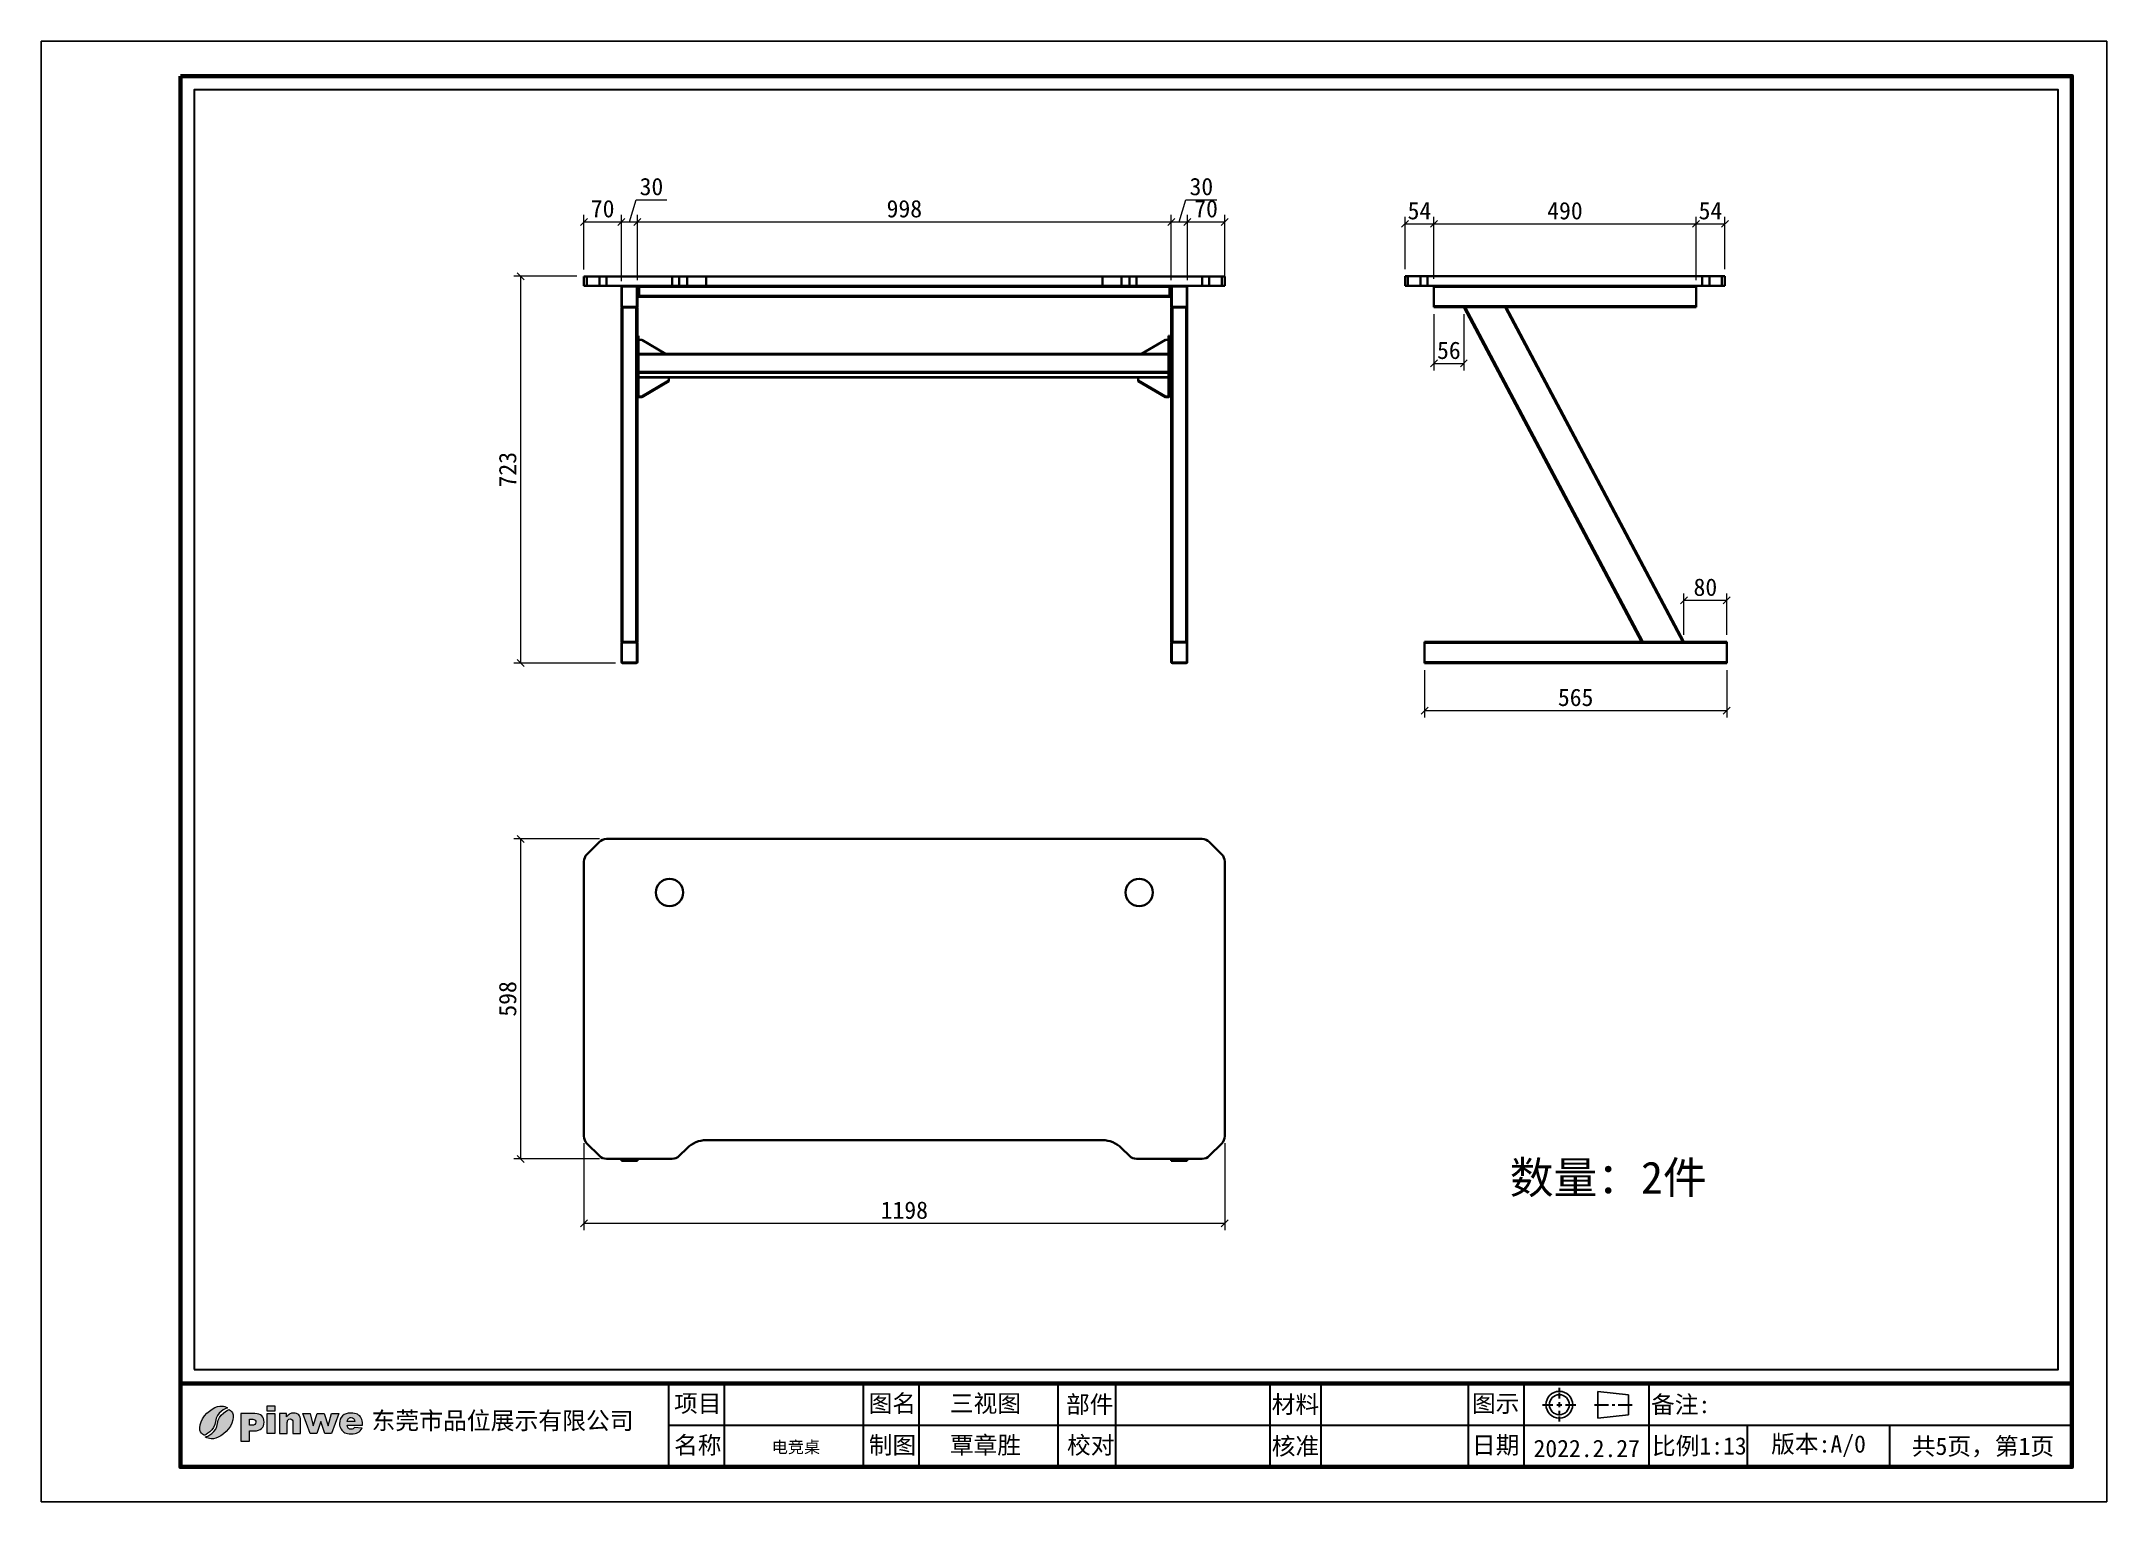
# Model space of a CAD drawing. Header units: inches. Extents: x 21728 to 86065, y -20660 to 1996.
# Drawn here: x 72700 to 76561, y -16003 to -13273 of the extents above; entities that cross this region are included whole.
import ezdxf

# ---------------------------------------------------------------- set-up
doc = ezdxf.new("R2010")
doc.units = ezdxf.units.IN
doc.header["$MEASUREMENT"] = 0
doc.linetypes.add('CENTER2', pattern=[28.575, 19.05, -3.175, 3.175, -3.175])
doc.layers.add('_U+56FE_U+5C42 1', color=7, linetype='Continuous')
doc.layers.add('图框', color=5, linetype='Continuous', lineweight=60)
doc.layers.add('轮廓线', color=7, linetype='Continuous', lineweight=30)
doc.styles.add('ee', font='simfang.ttf')
doc.styles.get("Standard").update_dxf_attribs({"font": 'arial.ttf'})
doc.styles.add('宋体', font='')
doc.styles.add('样式 1', font='')
doc.styles.get('宋体').set_extended_font_data('SimSun')
doc.styles.get('样式 1').set_extended_font_data('SimSun')
doc.dimstyles.new('1-13', dxfattribs={"dimscale": 13, "dimtxt": 2.5, "dimasz": 1, "dimexe": 1, "dimexo": 1, "dimtad": 1, "dimdec": 1, "dimdsep": 46, "dimtxsty": '宋体', "dimblk": 'OBLIQUE', "dimcen": 2.5, "dimclrd": 3, "dimclre": 3, "dimclrt": 256, "dimadec": 0, "dimazin": 0, "dimtfac": 1, "dimtdec": 1, "dimtmove": 1, "dimatfit": 3, "dimfxl": 0, "dimlwd": 9, "dimlwe": 9, "dimarcsym": 0})

msp = doc.modelspace()

# ---------------------------------------------------------------- texts
at = {"color": 7, "lineweight": 15, "insert": (75445.28, -15350.65), "char_height": 60, "width": 627.26, "attachment_point": 4, "style": 'ee'}
msp.add_mtext('\\P数量：2件', dxfattribs=at)
at = {"insert": (73317.56, -15835.26, 4.19), "char_height": 32.6475, "width": 2159.7973, "attachment_point": 1}
msp.add_mtext('{\\fSimSun|b0|i0|c134|p2;东莞市品位展示有限公司}', dxfattribs=at)
at = {"layer": '轮廓线', "attachment_point": 5, "style": '样式 1'}
for s, insert, char_height, width in [('{\\fSimSun|b1|i0|c134|p2;项目}', (73927.49, -15821.17), 32.5, 243.381), ('{\\fSimSun|b1|i0|c134|p2;图名}', (74291.09, -15821.17), 32.5, 243.381), ('{\\fSimSun|b1|i0|c134|p2;三视图}', (74465.28, -15821.17), 32.5, 243.381), ('{\\fSimSun|b1|i0|c134|p2;部件}', (74660.22, -15823.11), 32.5, 243.381), ('{\\fSimSun|b1|i0|c134|p2;材料}', (75044.67, -15823), 32.5, 243.381), ('{\\fSimSun|b1|i0|c134|p2;图示}', (75418.96, -15821.17), 32.5, 243.381), ('{\\fSimSun|b1|i0|c134|p2;备注:}', (75764.81, -15823.22), 32.5, 243.381), ('{\\fSimSun|b1|i0|c134|p2;名称}', (73927.42, -15899.17), 32.5, 243.381), ('{\\fSimSun|b1|i0|c134|p2;电竞桌}', (74110.88, -15902.36), 22.1, 287.4783), ('{\\fSimSun|b1|i0|c134|p2;制图}', (74291.42, -15899.17), 32.5, 243.381), ('{\\fSimSun|b1|i0|c134|p2;覃章胜}', (74465.28, -15899.17), 32.5, 243.381), ('{\\fSimSun|b1|i0|c134|p2;校对}', (74662.07, -15899.17), 32.5, 243.381), ('{\\fSimSun|b1|i0|c134|p2;核准}', (75044.67, -15901), 32.5, 243.381), ('{\\fSimSun|b1|i0|c134|p2;日期}', (75418.96, -15899.17), 32.5, 243.381), ('{\\fSimSun|b1|i0|c134|p2;2022.2.27}', (75589.22, -15903.88), 32.5, 234), ('{\\fSimSun|b1|i0|c134|p2;比例1:13}', (75799.66, -15900.62), 32.5, 220.1581), ('{\\fSimSun|b1|i0|c134|p2;版本:A/0}', (76022.56, -15899.17), 32.5, 266.0746), ('{\\fSimSun|b1|i0|c134|p2;共5页，第1页}', (76329.92, -15901.86), 32.5, 373.8129)]:
    msp.add_mtext(s, dxfattribs=dict(at, insert=insert, char_height=char_height, width=width))

# ---------------------------------------------------------------- blocks, each defined once
blk = doc.blocks.new('_Oblique')
at = {"color": 0, "linetype": 'ByBlock', "lineweight": -2}
blk.add_line((-0.5, -0.5), (0.5, 0.5), dxfattribs=at)
blk = doc.blocks.new('*D51')
at = {"color": 3, "lineweight": 9, "transparency": 16777216}
for p, q in [((73714.6, -15333), (73714.6, -15495.8)), ((74912.6, -15333), (74912.6, -15495.8)), ((73714.6, -15482.8), (74912.6, -15482.8))]:
    blk.add_line(p, q, dxfattribs=at)
at = {"layer": 'Defpoints', "color": 0, "transparency": 16777216}
for p in [(73714.6, -15320), (74912.6, -15320), (74912.6, -15482.8)]:
    blk.add_point(p, dxfattribs=at)
at = {"color": 3, "lineweight": 9, "transparency": 16777216, "xscale": 13, "yscale": 13, "zscale": 13, "rotation": 180}
blk.add_blockref('_Oblique', (73714.6, -15482.8), dxfattribs=at)
at = {"color": 3, "lineweight": 9, "transparency": 16777216, "xscale": 13, "yscale": 13, "zscale": 13}
blk.add_blockref('_Oblique', (74912.6, -15482.8), dxfattribs=at)
at = {"transparency": 16777216, "insert": (74313.6, -15458.4), "char_height": 32.5, "attachment_point": 5, "style": '宋体'}
blk.add_mtext('1198', dxfattribs=at)
blk = doc.blocks.new('*D52')
at = {"color": 3, "lineweight": 9, "transparency": 16777216}
for p, q in [((73743.8, -14764.3), (73583.5, -14764.3)), ((73596.5, -15362.3), (73596.5, -14764.3)), ((73743.8, -15362.3), (73583.5, -15362.3))]:
    blk.add_line(p, q, dxfattribs=at)
at = {"layer": 'Defpoints', "color": 0, "transparency": 16777216}
for p in [(73596.5, -14764.3), (73756.8, -14764.3), (73756.8, -15362.3)]:
    blk.add_point(p, dxfattribs=at)
at = {"color": 3, "lineweight": 9, "transparency": 16777216, "xscale": 13, "yscale": 13, "zscale": 13}
for p, rotation in [((73596.5, -14764.3), 90), ((73596.5, -15362.3), 270)]:
    blk.add_blockref('_Oblique', p, dxfattribs=dict(at, rotation=rotation))
at = {"transparency": 16777216, "insert": (73572.1, -15063.3), "char_height": 32.5, "attachment_point": 5, "rotation": 90, "style": '宋体'}
blk.add_mtext('598', dxfattribs=at)
blk = doc.blocks.new('*D53')
at = {"color": 3, "lineweight": 9, "transparency": 16777216}
for p, q in [((73701.6, -13712.5), (73583.5, -13712.5)), ((73596.5, -14435.5), (73596.5, -13712.5)), ((73773.6, -14435.5), (73583.5, -14435.5))]:
    blk.add_line(p, q, dxfattribs=at)
at = {"layer": 'Defpoints', "color": 0, "transparency": 16777216}
for p in [(73596.5, -13712.5), (73714.6, -13712.5), (73786.6, -14435.5)]:
    blk.add_point(p, dxfattribs=at)
at = {"color": 3, "lineweight": 9, "transparency": 16777216, "xscale": 13, "yscale": 13, "zscale": 13}
for p, rotation in [((73596.5, -13712.5), 90), ((73596.5, -14435.5), 270)]:
    blk.add_blockref('_Oblique', p, dxfattribs=dict(at, rotation=rotation))
at = {"transparency": 16777216, "insert": (73572.1, -14074), "char_height": 32.5, "attachment_point": 5, "rotation": 90, "style": '宋体'}
blk.add_mtext('723', dxfattribs=at)
blk = doc.blocks.new('*D54')
at = {"color": 3, "lineweight": 9, "transparency": 16777216}
for p, q in [((75303.5, -13783.4), (75303.5, -13888.4)), ((75359.5, -13783.4), (75359.5, -13888.4)), ((75303.5, -13875.4), (75359.5, -13875.4))]:
    blk.add_line(p, q, dxfattribs=at)
at = {"layer": 'Defpoints', "color": 0, "transparency": 16777216}
for p in [(75303.5, -13770.4), (75359.5, -13770.4), (75359.5, -13875.4)]:
    blk.add_point(p, dxfattribs=at)
at = {"color": 3, "lineweight": 9, "transparency": 16777216, "xscale": 13, "yscale": 13, "zscale": 13, "rotation": 180}
blk.add_blockref('_Oblique', (75303.5, -13875.4), dxfattribs=at)
at = {"color": 3, "lineweight": 9, "transparency": 16777216, "xscale": 13, "yscale": 13, "zscale": 13}
blk.add_blockref('_Oblique', (75359.5, -13875.4), dxfattribs=at)
at = {"transparency": 16777216, "insert": (75331.5, -13851), "char_height": 32.5, "attachment_point": 5, "style": '宋体'}
blk.add_mtext('56', dxfattribs=at)
blk = doc.blocks.new('*D55')
at = {"color": 3, "lineweight": 9, "transparency": 16777216}
for p, q in [((75771, -14382.5), (75771, -14305.2)), ((75851, -14318.2), (75771, -14318.2)), ((75851, -14382.5), (75851, -14305.2))]:
    blk.add_line(p, q, dxfattribs=at)
at = {"layer": 'Defpoints', "color": 0, "transparency": 16777216}
for p in [(75771, -14318.2), (75771, -14395.5), (75851, -14395.5)]:
    blk.add_point(p, dxfattribs=at)
at = {"color": 3, "lineweight": 9, "transparency": 16777216, "xscale": 13, "yscale": 13, "zscale": 13, "rotation": 180}
blk.add_blockref('_Oblique', (75771, -14318.2), dxfattribs=at)
at = {"color": 3, "lineweight": 9, "transparency": 16777216, "xscale": 13, "yscale": 13, "zscale": 13}
blk.add_blockref('_Oblique', (75851, -14318.2), dxfattribs=at)
at = {"transparency": 16777216, "insert": (75811, -14293.8), "char_height": 32.5, "attachment_point": 5, "style": '宋体'}
blk.add_mtext('80', dxfattribs=at)
blk = doc.blocks.new('*D56')
at = {"color": 3, "lineweight": 9, "transparency": 16777216}
for p, q in [((75286, -14448.5), (75286, -14537.2)), ((75851, -14448.5), (75851, -14537.2)), ((75286, -14524.2), (75851, -14524.2))]:
    blk.add_line(p, q, dxfattribs=at)
at = {"layer": 'Defpoints', "color": 0, "transparency": 16777216}
for p in [(75286, -14435.5), (75851, -14435.5), (75851, -14524.2)]:
    blk.add_point(p, dxfattribs=at)
at = {"color": 3, "lineweight": 9, "transparency": 16777216, "xscale": 13, "yscale": 13, "zscale": 13, "rotation": 180}
blk.add_blockref('_Oblique', (75286, -14524.2), dxfattribs=at)
at = {"color": 3, "lineweight": 9, "transparency": 16777216, "xscale": 13, "yscale": 13, "zscale": 13}
blk.add_blockref('_Oblique', (75851, -14524.2), dxfattribs=at)
at = {"transparency": 16777216, "insert": (75568.5, -14499.8), "char_height": 32.5, "attachment_point": 5, "style": '宋体'}
blk.add_mtext('565', dxfattribs=at)
blk = doc.blocks.new('*D57')
at = {"color": 3, "lineweight": 9, "transparency": 16777216}
for p, q in [((75249.5, -13699.4), (75249.5, -13601.4)), ((75249.5, -13614.4), (75303.5, -13614.4)), ((75303.5, -13717.4), (75303.5, -13601.4))]:
    blk.add_line(p, q, dxfattribs=at)
at = {"layer": 'Defpoints', "color": 0, "transparency": 16777216}
for p in [(75303.5, -13614.4), (75249.5, -13712.4), (75303.5, -13730.4)]:
    blk.add_point(p, dxfattribs=at)
at = {"color": 3, "lineweight": 9, "transparency": 16777216, "xscale": 13, "yscale": 13, "zscale": 13, "rotation": 180}
blk.add_blockref('_Oblique', (75249.5, -13614.4), dxfattribs=at)
at = {"color": 3, "lineweight": 9, "transparency": 16777216, "xscale": 13, "yscale": 13, "zscale": 13}
blk.add_blockref('_Oblique', (75303.5, -13614.4), dxfattribs=at)
at = {"transparency": 16777216, "insert": (75276.5, -13590), "char_height": 32.5, "attachment_point": 5, "style": '宋体'}
blk.add_mtext('54', dxfattribs=at)
blk = doc.blocks.new('*D58')
at = {"color": 3, "lineweight": 9, "transparency": 16777216}
for p, q in [((75303.5, -13717.4), (75303.5, -13601.4)), ((75303.5, -13614.4), (75793.5, -13614.4)), ((75793.5, -13719.4), (75793.5, -13601.4))]:
    blk.add_line(p, q, dxfattribs=at)
at = {"layer": 'Defpoints', "color": 0, "transparency": 16777216}
for p in [(75793.5, -13614.4), (75303.5, -13730.4), (75793.5, -13732.4)]:
    blk.add_point(p, dxfattribs=at)
at = {"color": 3, "lineweight": 9, "transparency": 16777216, "xscale": 13, "yscale": 13, "zscale": 13, "rotation": 180}
blk.add_blockref('_Oblique', (75303.5, -13614.4), dxfattribs=at)
at = {"color": 3, "lineweight": 9, "transparency": 16777216, "xscale": 13, "yscale": 13, "zscale": 13}
blk.add_blockref('_Oblique', (75793.5, -13614.4), dxfattribs=at)
at = {"transparency": 16777216, "insert": (75548.5, -13590), "char_height": 32.5, "attachment_point": 5, "style": '宋体'}
blk.add_mtext('490', dxfattribs=at)
blk = doc.blocks.new('*D59')
at = {"color": 3, "lineweight": 9, "transparency": 16777216}
for p, q in [((75793.5, -13719.4), (75793.5, -13601.4)), ((75793.5, -13614.4), (75847.5, -13614.4)), ((75847.5, -13699.4), (75847.5, -13601.4))]:
    blk.add_line(p, q, dxfattribs=at)
at = {"layer": 'Defpoints', "color": 0, "transparency": 16777216}
for p in [(75847.5, -13614.4), (75793.5, -13732.4), (75847.5, -13712.4)]:
    blk.add_point(p, dxfattribs=at)
at = {"color": 3, "lineweight": 9, "transparency": 16777216, "xscale": 13, "yscale": 13, "zscale": 13, "rotation": 180}
blk.add_blockref('_Oblique', (75793.5, -13614.4), dxfattribs=at)
at = {"color": 3, "lineweight": 9, "transparency": 16777216, "xscale": 13, "yscale": 13, "zscale": 13}
blk.add_blockref('_Oblique', (75847.5, -13614.4), dxfattribs=at)
at = {"transparency": 16777216, "insert": (75820.5, -13590), "char_height": 32.5, "attachment_point": 5, "style": '宋体'}
blk.add_mtext('54', dxfattribs=at)
blk = doc.blocks.new('*D60')
at = {"color": 3, "lineweight": 9, "transparency": 16777216}
for p, q in [((73714.6, -13699.5), (73714.6, -13597.7)), ((73714.6, -13610.7), (73784.6, -13610.7)), ((73784.6, -13721.6), (73784.6, -13597.7))]:
    blk.add_line(p, q, dxfattribs=at)
at = {"layer": 'Defpoints', "color": 0, "transparency": 16777216}
for p in [(73784.6, -13610.7), (73714.6, -13712.5), (73784.6, -13734.6)]:
    blk.add_point(p, dxfattribs=at)
at = {"color": 3, "lineweight": 9, "transparency": 16777216, "xscale": 13, "yscale": 13, "zscale": 13, "rotation": 180}
blk.add_blockref('_Oblique', (73714.6, -13610.7), dxfattribs=at)
at = {"color": 3, "lineweight": 9, "transparency": 16777216, "xscale": 13, "yscale": 13, "zscale": 13}
blk.add_blockref('_Oblique', (73784.6, -13610.7), dxfattribs=at)
at = {"transparency": 16777216, "insert": (73749.6, -13586.3), "char_height": 32.5, "attachment_point": 5, "style": '宋体'}
blk.add_mtext('70', dxfattribs=at)
blk = doc.blocks.new('*D61')
at = {"color": 3, "lineweight": 9, "transparency": 16777216}
for p, q in [((73799.6, -13610.7), (73812, -13569.3)), ((73812, -13569.3), (73869.6, -13569.3)), ((73784.6, -13721.6), (73784.6, -13597.7)), ((73784.6, -13610.7), (73814.6, -13610.7)), ((73814.6, -13719.5), (73814.6, -13597.7))]:
    blk.add_line(p, q, dxfattribs=at)
at = {"layer": 'Defpoints', "color": 0, "transparency": 16777216}
for p in [(73814.6, -13610.7), (73784.6, -13734.6), (73814.6, -13732.5)]:
    blk.add_point(p, dxfattribs=at)
at = {"color": 3, "lineweight": 9, "transparency": 16777216, "xscale": 13, "yscale": 13, "zscale": 13, "rotation": 180}
blk.add_blockref('_Oblique', (73784.6, -13610.7), dxfattribs=at)
at = {"color": 3, "lineweight": 9, "transparency": 16777216, "xscale": 13, "yscale": 13, "zscale": 13}
blk.add_blockref('_Oblique', (73814.6, -13610.7), dxfattribs=at)
at = {"transparency": 16777216, "insert": (73840.8, -13544.9), "char_height": 32.5, "attachment_point": 5, "style": '宋体'}
blk.add_mtext('30', dxfattribs=at)
blk = doc.blocks.new('*D62')
at = {"color": 3, "lineweight": 9, "transparency": 16777216}
for p, q in [((73814.6, -13719.5), (73814.6, -13597.7)), ((73814.6, -13610.7), (74812.6, -13610.7)), ((74812.6, -13719.4), (74812.6, -13597.7))]:
    blk.add_line(p, q, dxfattribs=at)
at = {"layer": 'Defpoints', "color": 0, "transparency": 16777216}
for p in [(74812.6, -13610.7), (73814.6, -13732.5), (74812.6, -13732.4)]:
    blk.add_point(p, dxfattribs=at)
at = {"color": 3, "lineweight": 9, "transparency": 16777216, "xscale": 13, "yscale": 13, "zscale": 13, "rotation": 180}
blk.add_blockref('_Oblique', (73814.6, -13610.7), dxfattribs=at)
at = {"color": 3, "lineweight": 9, "transparency": 16777216, "xscale": 13, "yscale": 13, "zscale": 13}
blk.add_blockref('_Oblique', (74812.6, -13610.7), dxfattribs=at)
at = {"transparency": 16777216, "insert": (74313.6, -13586.3), "char_height": 32.5, "attachment_point": 5, "style": '宋体'}
blk.add_mtext('998', dxfattribs=at)
blk = doc.blocks.new('*D63')
at = {"color": 3, "lineweight": 9, "transparency": 16777216}
for p, q in [((74827.6, -13610.7), (74840, -13569.3)), ((74840, -13569.3), (74897.6, -13569.3)), ((74812.6, -13719.4), (74812.6, -13597.7)), ((74812.6, -13610.7), (74842.6, -13610.7)), ((74842.6, -13719.5), (74842.6, -13597.7))]:
    blk.add_line(p, q, dxfattribs=at)
at = {"layer": 'Defpoints', "color": 0, "transparency": 16777216}
for p in [(74842.6, -13610.7), (74812.6, -13732.4), (74842.6, -13732.5)]:
    blk.add_point(p, dxfattribs=at)
at = {"color": 3, "lineweight": 9, "transparency": 16777216, "xscale": 13, "yscale": 13, "zscale": 13, "rotation": 180}
blk.add_blockref('_Oblique', (74812.6, -13610.7), dxfattribs=at)
at = {"color": 3, "lineweight": 9, "transparency": 16777216, "xscale": 13, "yscale": 13, "zscale": 13}
blk.add_blockref('_Oblique', (74842.6, -13610.7), dxfattribs=at)
at = {"transparency": 16777216, "insert": (74868.8, -13544.9), "char_height": 32.5, "attachment_point": 5, "style": '宋体'}
blk.add_mtext('30', dxfattribs=at)
blk = doc.blocks.new('*D64')
at = {"color": 3, "lineweight": 9, "transparency": 16777216}
for p, q in [((74842.6, -13719.5), (74842.6, -13597.7)), ((74842.6, -13610.7), (74912.6, -13610.7)), ((74912.6, -13717.5), (74912.6, -13597.7))]:
    blk.add_line(p, q, dxfattribs=at)
at = {"layer": 'Defpoints', "color": 0, "transparency": 16777216}
for p in [(74912.6, -13610.7), (74842.6, -13732.5), (74912.6, -13730.5)]:
    blk.add_point(p, dxfattribs=at)
at = {"color": 3, "lineweight": 9, "transparency": 16777216, "xscale": 13, "yscale": 13, "zscale": 13, "rotation": 180}
blk.add_blockref('_Oblique', (74842.6, -13610.7), dxfattribs=at)
at = {"color": 3, "lineweight": 9, "transparency": 16777216, "xscale": 13, "yscale": 13, "zscale": 13}
blk.add_blockref('_Oblique', (74912.6, -13610.7), dxfattribs=at)
at = {"transparency": 16777216, "insert": (74877.6, -13586.3), "char_height": 32.5, "attachment_point": 5, "style": '宋体'}
blk.add_mtext('70', dxfattribs=at)

# ---------------------------------------------------------------- dimensions: what is measured, and where the dimension line sits
at = {"color": 1}
for base, p1, p2, picture, middle in [((73814.56, -13610.72), (73784.56, -13734.63), (73814.56, -13732.53), '*D61', (73820.11, -13544.91)), ((74842.56, -13610.72), (74812.56, -13732.36), (74842.56, -13732.53), '*D63', (74848.12, -13544.91)), ((73784.56, -13610.72), (73714.56, -13712.53), (73784.56, -13734.63), '*D60', (73749.56, -13586.35)), ((74812.56, -13610.72), (73814.56, -13732.53), (74812.56, -13732.36), '*D62', (74313.56, -13586.35)), ((74912.56, -13610.72), (74842.56, -13732.53), (74912.56, -13730.53), '*D64', (74877.56, -13586.35)), ((75793.53, -13614.42), (75303.53, -13730.43), (75793.53, -13732.43), '*D58', (75548.53, -13590.04)), ((75771, -14318.2), (75851, -14395.54), (75771, -14395.54), '*D55', (75811, -14293.83)), ((75851, -14524.21), (75286, -14435.54), (75851, -14435.54), '*D56', (75568.5, -14499.84)), ((74912.56, -15482.75), (73714.56, -15320), (74912.56, -15320), '*D51', (74313.56, -15458.38))]:
    dim = msp.add_linear_dim(base=base, p1=p1, p2=p2, dimstyle='1-13', dxfattribs=at)
    dim.commit()
    dim.dimension.update_dxf_attribs({"geometry": picture, "text_midpoint": middle})
for base, p1, p2, picture, middle in [((75303.53, -13614.42), (75249.53, -13712.43), (75303.53, -13730.43), '*D57', (75276.53, -13614.42)), ((75847.53, -13614.42), (75793.53, -13732.43), (75847.53, -13712.43), '*D59', (75820.53, -13614.42)), ((75359.53, -13875.39), (75303.53, -13770.43), (75359.53, -13770.43), '*D54', (75331.53, -13875.39))]:
    dim = msp.add_linear_dim(base=base, p1=p1, p2=p2, dimstyle='1-13', dxfattribs=at)
    dim.commit()
    dim.dimension.update_dxf_attribs({"geometry": picture, "text_midpoint": middle, "dimtype": 160})
for base, p1, p2, picture, middle in [((73596.45, -13712.53), (73786.56, -14435.54), (73714.56, -13712.53), '*D53', (73572.08, -14074.03)), ((73596.45, -14764.29), (73756.84, -15362.29), (73756.84, -14764.29), '*D52', (73572.08, -15063.29))]:
    dim = msp.add_linear_dim(base=base, p1=p1, p2=p2, angle=90, dimstyle='1-13', dxfattribs=at)
    dim.commit()
    dim.dimension.update_dxf_attribs({"geometry": picture, "text_midpoint": middle})

# ---------------------------------------------------------------- hatches: boundary and pattern name
h = msp.add_hatch(color=256)
h.dxf.hatch_style = 1
edge = h.paths.add_edge_path()
edge.add_spline(control_points=[(73300.75, -15860.37), (73300.75, -15860.37), (73272.19, -15860.37), (73272.19, -15860.37), (73272.45, -15862.65), (73273.06, -15864.36), (73274.05, -15865.48), (73275.42, -15867.09), (73277.23, -15867.89), (73279.44, -15867.89), (73280.85, -15867.89), (73282.19, -15867.54), (73283.44, -15866.85), (73284.21, -15866.41), (73285.05, -15865.63), (73285.93, -15864.52), (73285.93, -15864.52), (73299.96, -15865.81), (73299.96, -15865.81), (73297.81, -15869.53), (73295.22, -15872.22), (73292.19, -15873.83), (73289.16, -15875.45), (73284.81, -15876.26), (73279.15, -15876.26), (73274.22, -15876.26), (73270.35, -15875.57), (73267.53, -15874.17), (73264.71, -15872.79), (73262.38, -15870.58), (73260.52, -15867.56), (73258.67, -15864.54), (73257.74, -15860.98), (73257.74, -15856.9), (73257.74, -15851.09), (73259.6, -15846.38), (73263.32, -15842.79), (73267.03, -15839.2), (73272.17, -15837.4), (73278.72, -15837.4), (73284.04, -15837.4), (73288.22, -15838.21), (73291.3, -15839.82), (73294.38, -15841.43), (73296.73, -15843.76), (73298.34, -15846.82), (73299.95, -15849.88), (73300.75, -15853.86), (73300.75, -15858.76), (73300.75, -15858.76), (73300.75, -15860.37), (73300.75, -15860.37)], knot_values=[0, 0, 0, 0, 1, 1, 1, 2, 2, 2, 3, 3, 3, 4, 4, 4, 5, 5, 5, 6, 6, 6, 7, 7, 7, 8, 8, 8, 9, 9, 9, 10, 10, 10, 11, 11, 11, 12, 12, 12, 13, 13, 13, 14, 14, 14, 15, 15, 15, 16, 16, 16, 17, 17, 17, 17], degree=3, periodic=0)
edge = h.paths.add_edge_path(flags=16)
edge.add_spline(control_points=[(73286.29, -15853.57), (73286.02, -15850.81), (73285.26, -15848.83), (73284.06, -15847.63), (73282.85, -15846.44), (73281.28, -15845.85), (73279.31, -15845.85), (73277.05, -15845.85), (73275.23, -15846.75), (73273.87, -15848.55), (73273.02, -15849.67), (73272.47, -15851.34), (73272.23, -15853.57), (73272.23, -15853.57), (73286.29, -15853.57), (73286.29, -15853.57)], knot_values=[0, 0, 0, 0, 1, 1, 1, 2, 2, 2, 3, 3, 3, 4, 4, 4, 5, 5, 5, 5], degree=3, periodic=0)
h.paths.add_polyline_path([(73188.88, -15838.26), (73202.63, -15838.26), (73208.6, -15861.58), (73216.19, -15838.26), (73228.93, -15838.26), (73236.78, -15861.61), (73242.76, -15838.26), (73256.43, -15838.26), (73242.78, -15875.4), (73230.13, -15875.4), (73222.62, -15853.05), (73215.35, -15875.4), (73202.64, -15875.4)])
edge = h.paths.add_edge_path()
edge.add_spline(control_points=[(73145.54, -15838.26), (73145.54, -15838.26), (73158.8, -15838.26), (73158.8, -15838.26), (73158.8, -15838.26), (73158.8, -15844.31), (73158.8, -15844.31), (73160.78, -15841.83), (73162.78, -15840.06), (73164.8, -15839), (73166.83, -15837.94), (73169.29, -15837.4), (73172.2, -15837.4), (73176.13, -15837.4), (73179.2, -15838.57), (73181.43, -15840.92), (73183.65, -15843.26), (73184.76, -15846.88), (73184.76, -15851.78), (73184.76, -15851.78), (73184.76, -15875.4), (73184.76, -15875.4), (73184.76, -15875.4), (73170.44, -15875.4), (73170.44, -15875.4), (73170.44, -15875.4), (73170.44, -15854.97), (73170.44, -15854.97), (73170.44, -15852.63), (73170.01, -15850.99), (73169.16, -15850.02), (73168.3, -15849.05), (73167.09, -15848.56), (73165.54, -15848.56), (73163.84, -15848.56), (73162.44, -15849.22), (73161.38, -15850.52), (73160.32, -15851.83), (73159.78, -15854.17), (73159.78, -15857.56), (73159.78, -15857.56), (73159.78, -15875.4), (73159.78, -15875.4), (73159.78, -15875.4), (73145.54, -15875.4), (73145.54, -15875.4), (73145.54, -15875.4), (73145.54, -15838.26), (73145.54, -15838.26)], knot_values=[0, 0, 0, 0, 1, 1, 1, 2, 2, 2, 3, 3, 3, 4, 4, 4, 5, 5, 5, 6, 6, 6, 7, 7, 7, 8, 8, 8, 9, 9, 9, 10, 10, 10, 11, 11, 11, 12, 12, 12, 13, 13, 13, 14, 14, 14, 15, 15, 15, 16, 16, 16, 16], degree=3, periodic=0)
h.paths.add_polyline_path([(73122.46, -15824.16), (73136.7, -15824.16), (73136.7, -15833.82), (73122.46, -15833.82)])
h.paths.add_polyline_path([(73122.46, -15838.26), (73136.7, -15838.26), (73136.7, -15875.4), (73122.46, -15875.4)])
edge = h.paths.add_edge_path()
edge.add_spline(control_points=[(73073.26, -15838.51), (73073.26, -15838.51), (73099.6, -15838.51), (73099.6, -15838.51), (73105.33, -15838.51), (73109.63, -15839.87), (73112.49, -15842.6), (73115.34, -15845.34), (73116.77, -15849.22), (73116.77, -15854.27), (73116.77, -15859.45), (73115.21, -15863.5), (73112.1, -15866.41), (73108.98, -15869.33), (73104.22, -15870.79), (73097.83, -15870.79), (73097.83, -15870.79), (73089.15, -15870.79), (73089.15, -15870.79), (73089.15, -15870.79), (73089.15, -15889.75), (73089.15, -15889.75), (73089.15, -15889.75), (73073.26, -15889.75), (73073.26, -15889.75), (73073.26, -15889.75), (73073.26, -15838.51), (73073.26, -15838.51)], knot_values=[0, 0, 0, 0, 1, 1, 1, 2, 2, 2, 3, 3, 3, 4, 4, 4, 5, 5, 5, 6, 6, 6, 7, 7, 7, 8, 8, 8, 9, 9, 9, 9], degree=3, periodic=0)
edge = h.paths.add_edge_path(flags=16)
edge.add_spline(control_points=[(73089.15, -15860.41), (73089.15, -15860.41), (73093.05, -15860.41), (73093.05, -15860.41), (73096.13, -15860.41), (73098.29, -15859.88), (73099.53, -15858.81), (73100.77, -15857.75), (73101.39, -15856.39), (73101.39, -15854.73), (73101.39, -15853.12), (73100.85, -15851.76), (73099.76, -15850.64), (73098.69, -15849.52), (73096.66, -15848.96), (73093.68, -15848.96), (73093.68, -15848.96), (73089.15, -15848.96), (73089.15, -15848.96), (73089.15, -15848.96), (73089.15, -15860.41), (73089.15, -15860.41)], knot_values=[0, 0, 0, 0, 1, 1, 1, 2, 2, 2, 3, 3, 3, 4, 4, 4, 5, 5, 5, 6, 6, 6, 7, 7, 7, 7], degree=3, periodic=0)
edge = h.paths.add_edge_path()
edge.add_spline(control_points=[(73006.98, -15882.06), (73006.98, -15882.06), (73014.04, -15888.13), (73026.19, -15884.49), (73038.33, -15880.84), (73055.13, -15866.22), (73058.55, -15850.32), (73061.97, -15834.42), (73050.59, -15830.94), (73050.59, -15830.94), (73050.59, -15830.94), (73030.71, -15840.22), (73029.72, -15856.89), (73028.73, -15873.56), (73010.07, -15881.84), (73006.98, -15882.06)], knot_values=[0, 0, 0, 0, 1, 1, 1, 2, 2, 2, 3, 3, 3, 4, 4, 4, 5, 5, 5, 5], degree=3, periodic=0)
edge = h.paths.add_edge_path()
edge.add_spline(control_points=[(73048.6, -15827.91), (73048.6, -15827.91), (73041.53, -15821.84), (73029.39, -15825.49), (73017.25, -15829.13), (73000.45, -15843.76), (72997.03, -15859.65), (72993.6, -15875.55), (73004.99, -15879.03), (73004.99, -15879.03), (73004.99, -15879.03), (73024.86, -15869.75), (73025.86, -15853.08), (73026.85, -15836.41), (73045.51, -15828.13), (73048.6, -15827.91)], knot_values=[0, 0, 0, 0, 1, 1, 1, 2, 2, 2, 3, 3, 3, 4, 4, 4, 5, 5, 5, 5], degree=3, periodic=0)

# ---------------------------------------------------------------- linework, layer by layer
at = {"color": 7, "linetype": 'Continuous', "lineweight": 35}
for p, q in [((73714.56, -13712.53), (73714.56, -13730.53)), ((73714.56, -13712.53), (73720.12, -13712.53)), ((73714.56, -13730.53), (73720.12, -13730.53)), ((73720.12, -13712.53), (73720.12, -13730.53)), ((73720.12, -13712.53), (73743.41, -13712.53)), ((73720.12, -13730.53), (73743.41, -13730.53)), ((73743.41, -13712.53), (73743.41, -13730.53)), ((73743.41, -13712.53), (73756.84, -13712.53)), ((73743.41, -13730.53), (73756.84, -13730.53)), ((73756.84, -13712.53), (73756.84, -13730.53)), ((73756.84, -13712.53), (73879.41, -13712.53)), ((73756.84, -13730.53), (73879.41, -13730.53)), ((73784.56, -13732.53), (73784.56, -13768.53)), ((73785.76, -13732.53), (73785.76, -13768.53)), ((73812.56, -13731.73), (73786.56, -13731.73)), ((73813.36, -13768.53), (73813.36, -13732.53)), ((73814.56, -13768.53), (73814.56, -13732.53)), ((73816.06, -13745.53), (73816.06, -13730.53)), ((73818.06, -13745.53), (73818.06, -13730.53)), ((74809.06, -13731.93), (73818.06, -13731.93)), ((73879.41, -13712.53), (73879.41, -13730.53)), ((73879.41, -13712.53), (73892.85, -13712.53)), ((73879.41, -13730.53), (73892.85, -13730.53)), ((73892.85, -13712.53), (73892.85, -13730.53)), ((73892.85, -13712.53), (73907.35, -13712.53)), ((73892.85, -13730.53), (73907.35, -13730.53)), ((73907.35, -13712.53), (73907.35, -13730.53)), ((73907.35, -13712.53), (73943.41, -13712.53)), ((73907.35, -13730.53), (73943.41, -13730.53)), ((73943.41, -13712.53), (73943.41, -13730.53)), ((73943.41, -13712.53), (74683.7, -13712.53)), ((73943.41, -13730.53), (74683.7, -13730.53)), ((74683.7, -13712.53), (74683.7, -13730.53)), ((74683.7, -13712.53), (74719.77, -13712.53)), ((74683.7, -13730.53), (74719.77, -13730.53)), ((74719.77, -13712.53), (74719.77, -13730.53)), ((74719.77, -13712.53), (74734.26, -13712.53)), ((74719.77, -13730.53), (74734.26, -13730.53)), ((74734.26, -13712.53), (74734.26, -13730.53)), ((74734.26, -13712.53), (74747.7, -13712.53)), ((74734.26, -13730.53), (74747.7, -13730.53)), ((74747.7, -13712.53), (74747.7, -13730.53)), ((74747.7, -13712.53), (74870.27, -13712.53)), ((74747.7, -13730.53), (74870.27, -13730.53)), ((74809.06, -13745.53), (74809.06, -13730.53)), ((74811.06, -13745.53), (74811.06, -13730.53)), ((74812.56, -13768.53), (74812.56, -13732.53)), ((74813.76, -13768.53), (74813.76, -13732.53)), ((74814.56, -13731.73), (74840.56, -13731.73)), ((74841.36, -13732.53), (74841.36, -13768.53)), ((74842.56, -13732.53), (74842.56, -13768.53)), ((74870.27, -13712.53), (74870.27, -13730.53)), ((74870.27, -13712.53), (74883.71, -13712.53)), ((74870.27, -13730.53), (74883.71, -13730.53)), ((74883.71, -13712.53), (74883.71, -13730.53)), ((74883.71, -13712.53), (74906.99, -13712.53)), ((74883.71, -13730.53), (74906.99, -13730.53)), ((74906.99, -13712.53), (74906.99, -13730.53)), ((74906.99, -13712.53), (74912.56, -13712.53)), ((74906.99, -13730.53), (74912.56, -13730.53)), ((74912.56, -13712.53), (74912.56, -13730.53)), ((75249.53, -13712.43), (75249.53, -13730.43)), ((75249.53, -13712.43), (75255.09, -13712.43)), ((75249.53, -13730.43), (75255.09, -13730.43)), ((75255.09, -13712.43), (75255.09, -13730.43)), ((75255.09, -13712.43), (75278.38, -13712.43)), ((75255.09, -13730.43), (75278.38, -13730.43)), ((75278.38, -13712.43), (75278.38, -13730.43)), ((75278.38, -13712.43), (75291.81, -13712.43)), ((75278.38, -13730.43), (75291.81, -13730.43)), ((75291.81, -13712.43), (75291.81, -13730.43)), ((75291.81, -13712.43), (75805.25, -13712.43)), ((75291.81, -13730.43), (75805.25, -13730.43)), ((75303.53, -13730.43), (75303.53, -13732.43)), ((75793.53, -13732.43), (75303.53, -13732.43)), ((75303.53, -13732.43), (75303.53, -13768.43)), ((75793.53, -13730.43), (75793.53, -13732.43)), ((75793.53, -13732.43), (75793.53, -13768.43)), ((75805.25, -13712.43), (75805.25, -13730.43)), ((75805.25, -13712.43), (75818.68, -13712.43)), ((75805.25, -13730.43), (75818.68, -13730.43)), ((75818.68, -13712.43), (75818.68, -13730.43)), ((75818.68, -13712.43), (75841.96, -13712.43)), ((75818.68, -13730.43), (75841.96, -13730.43)), ((75841.96, -13712.43), (75841.96, -13730.43)), ((75841.96, -13712.43), (75847.53, -13712.43)), ((75841.96, -13730.43), (75847.53, -13730.43)), ((75847.53, -13712.43), (75847.53, -13730.43)), ((73784.56, -14395.54), (73784.56, -13770.53)), ((73786.56, -13770.53), (73784.56, -13770.53)), ((73786.56, -13769.33), (73812.56, -13769.33)), ((73786.56, -14395.54), (73786.56, -13770.53)), ((73786.56, -13770.53), (73812.56, -13770.53)), ((73812.56, -14395.54), (73812.56, -13770.53)), ((73814.56, -13770.53), (73812.56, -13770.53)), ((73814.56, -14395.54), (73814.56, -13770.53)), ((73816.06, -13745.53), (73818.06, -13745.53)), ((73816.06, -13750.53), (73816.06, -13745.53)), ((73818.06, -13750.53), (73816.06, -13750.53)), ((73818.06, -13745.53), (73818.06, -13750.53)), ((74809.06, -13749.13), (73818.06, -13749.13)), ((74809.06, -13750.53), (73818.06, -13750.53)), ((74809.06, -13745.53), (74809.06, -13750.53)), ((74811.06, -13745.53), (74809.06, -13745.53)), ((74809.06, -13750.53), (74811.06, -13750.53)), ((74811.06, -13750.53), (74811.06, -13745.53)), ((74812.56, -13770.53), (74814.56, -13770.53)), ((74812.56, -14395.54), (74812.56, -13770.53)), ((74840.56, -13769.33), (74814.56, -13769.33)), ((74814.56, -14395.54), (74814.56, -13770.53)), ((74840.56, -13770.53), (74814.56, -13770.53)), ((74840.56, -13770.53), (74842.56, -13770.53)), ((74840.56, -14395.54), (74840.56, -13770.53)), ((74842.56, -14395.54), (74842.56, -13770.53)), ((75793.53, -13768.43), (75303.53, -13768.43)), ((75303.53, -13768.43), (75303.53, -13770.43)), ((75359.53, -13770.43), (75303.53, -13770.43)), ((75691.73, -14395.54), (75359.53, -13770.43)), ((75361.79, -13770.43), (75359.53, -13770.43)), ((75694, -14395.54), (75361.79, -13770.43)), ((75361.79, -13770.43), (75436.54, -13770.43)), ((75768.74, -14395.54), (75436.54, -13770.43)), ((75438.8, -13770.43), (75436.54, -13770.43)), ((75771, -14395.54), (75438.8, -13770.43)), ((75793.53, -13770.43), (75438.8, -13770.43)), ((75793.53, -13768.43), (75793.53, -13770.43)), ((73816.56, -13823.63), (73814.56, -13823.63)), ((73816.56, -13826.28), (73814.56, -13826.28)), ((73816.56, -13826.28), (73816.56, -13823.63)), ((73816.56, -13923.42), (73816.56, -13826.28)), ((74807.56, -13857.68), (73816.56, -13857.68)), ((74807.56, -13858.43), (73816.56, -13858.43)), ((73816.56, -13858.43), (73816.56, -13891.28)), ((73822.56, -13831.35), (73816.76, -13831.35)), ((73867.03, -13857.68), (73822.56, -13831.35)), ((74757.08, -13857.68), (74801.56, -13831.35)), ((74801.56, -13831.35), (74807.36, -13831.35)), ((74809.56, -13823.63), (74807.56, -13823.63)), ((74807.56, -13826.28), (74807.56, -13823.63)), ((74807.56, -13826.28), (74809.56, -13826.28)), ((74807.56, -13923.42), (74807.56, -13826.28)), ((74807.56, -13858.43), (74807.56, -13891.28)), ((74809.56, -13826.28), (74809.56, -13823.63)), ((74809.56, -13923.42), (74809.56, -13826.28)), ((74807.56, -13891.28), (73816.56, -13891.28)), ((74807.56, -13893.17), (73816.56, -13893.17)), ((73816.56, -13923.42), (73814.56, -13923.42)), ((73816.56, -13930.18), (73814.56, -13930.18)), ((73816.56, -13937.22), (73814.56, -13937.22)), ((74807.56, -13901.24), (73816.56, -13901.24)), ((73816.56, -13901.41), (74807.56, -13901.41)), ((73816.56, -13930.18), (73816.56, -13923.42)), ((73816.56, -13937.22), (73816.56, -13930.18)), ((73816.76, -13937.31), (73816.76, -13938.25)), ((73816.76, -13937.31), (73822.56, -13937.31)), ((73822.56, -13937.31), (73873.26, -13907.29)), ((73822.56, -13938.25), (73873.26, -13908.23)), ((73822.56, -13938.25), (73822.56, -13937.31)), ((73873.26, -13907.29), (73873.26, -13901.41)), ((73873.26, -13908.23), (73873.26, -13907.29)), ((74750.85, -13907.29), (74750.85, -13901.41)), ((74750.85, -13908.23), (74750.85, -13907.29)), ((74801.56, -13937.31), (74750.85, -13907.29)), ((74801.56, -13938.25), (74750.85, -13908.23)), ((74801.56, -13938.25), (74801.56, -13937.31)), ((74807.36, -13937.31), (74801.56, -13937.31)), ((74807.36, -13937.31), (74807.36, -13938.25)), ((74807.56, -13923.42), (74809.56, -13923.42)), ((74807.56, -13930.18), (74807.56, -13923.42)), ((74807.56, -13930.18), (74809.56, -13930.18)), ((74807.56, -13937.22), (74807.56, -13930.18)), ((74807.56, -13937.22), (74809.56, -13937.22)), ((74809.56, -13930.18), (74809.56, -13923.42)), ((74809.56, -13937.22), (74809.56, -13930.18)), ((73816.76, -13938.25), (73822.56, -13938.25)), ((74807.36, -13938.25), (74801.56, -13938.25)), ((73784.56, -14395.54), (73786.56, -14395.54)), ((73784.56, -14397.54), (73784.56, -14433.54)), ((73785.76, -14397.54), (73785.76, -14433.54)), ((73812.56, -14395.54), (73786.56, -14395.54)), ((73812.56, -14396.74), (73786.56, -14396.74)), ((73812.56, -14395.54), (73814.56, -14395.54)), ((73813.36, -14433.54), (73813.36, -14397.54)), ((73814.56, -14433.54), (73814.56, -14397.54)), ((74814.56, -14395.54), (74812.56, -14395.54)), ((74812.56, -14433.54), (74812.56, -14397.54)), ((74813.76, -14433.54), (74813.76, -14397.54)), ((74814.56, -14395.54), (74840.56, -14395.54)), ((74814.56, -14396.74), (74840.56, -14396.74)), ((74842.56, -14395.54), (74840.56, -14395.54)), ((74841.36, -14397.54), (74841.36, -14433.54)), ((74842.56, -14397.54), (74842.56, -14433.54)), ((75691.73, -14395.54), (75286, -14395.54)), ((75286, -14395.54), (75286, -14397.54)), ((75851, -14397.54), (75286, -14397.54)), ((75286, -14397.54), (75286, -14433.54)), ((75691.73, -14395.54), (75694, -14395.54)), ((75768.74, -14395.54), (75694, -14395.54)), ((75768.74, -14395.54), (75771, -14395.54)), ((75851, -14395.54), (75771, -14395.54)), ((75851, -14395.54), (75851, -14397.54)), ((75851, -14397.54), (75851, -14433.54)), ((73786.56, -14434.34), (73812.56, -14434.34)), ((73786.56, -14435.54), (73812.56, -14435.54)), ((74840.56, -14434.34), (74814.56, -14434.34)), ((74840.56, -14435.54), (74814.56, -14435.54)), ((75851, -14433.54), (75286, -14433.54)), ((75286, -14433.54), (75286, -14435.54)), ((75851, -14435.54), (75286, -14435.54)), ((75851, -14433.54), (75851, -14435.54)), ((73743.41, -14769.85), (73720.12, -14793.14)), ((74870.27, -14764.29), (73756.84, -14764.29)), ((74906.99, -14793.14), (74883.71, -14769.85)), ((73714.56, -14806.57), (73714.56, -15320)), ((74912.56, -15320), (74912.56, -14806.57)), ((73943.41, -15327.29), (74683.7, -15327.29)), ((73720.12, -15333.44), (73743.41, -15356.72)), ((73756.84, -15362.29), (73879.41, -15362.29)), ((73784.56, -15365.76), (73784.56, -15362.29)), ((73786.56, -15365.76), (73784.56, -15365.76)), ((73812.56, -15365.76), (73786.56, -15365.76)), ((73814.56, -15365.76), (73812.56, -15365.76)), ((73814.56, -15365.76), (73814.56, -15362.29)), ((73892.85, -15356.72), (73907.35, -15342.23)), ((74719.77, -15342.23), (74734.26, -15356.72)), ((74747.7, -15362.29), (74870.27, -15362.29)), ((74812.56, -15365.76), (74812.56, -15362.29)), ((74812.56, -15365.76), (74814.56, -15365.76)), ((74814.56, -15365.76), (74840.56, -15365.76)), ((74840.56, -15365.76), (74842.56, -15365.76)), ((74842.56, -15365.76), (74842.56, -15362.29)), ((74883.71, -15356.72), (74906.99, -15333.44))]:
    msp.add_line(p, q, dxfattribs=at)
at = {"color": 8, "linetype": 'Continuous', "lineweight": 35}
for p, q in [((73816.76, -13857.68), (73816.76, -13831.35)), ((74807.36, -13857.68), (74807.36, -13831.35)), ((73816.76, -13937.31), (73816.76, -13901.41)), ((74807.36, -13937.31), (74807.36, -13901.41)), ((73786.56, -15365.76), (73786.56, -15362.29)), ((73812.56, -15365.76), (73812.56, -15362.29)), ((74814.56, -15365.76), (74814.56, -15362.29)), ((74840.56, -15365.76), (74840.56, -15362.29))]:
    msp.add_line(p, q, dxfattribs=at)
at = {"color": 14, "lineweight": 25}
for p, q in [((75610.27, -15796.89), (75610.27, -15846.81)), ((75667.47, -15803.13), (75610.27, -15796.89)), ((75667.47, -15803.13), (75667.47, -15840.57)), ((75667.47, -15840.57), (75610.27, -15846.81))]:
    msp.add_line(p, q, dxfattribs=at)
at = {"color": 7, "linetype": 'Continuous', "lineweight": 35, "flags": 128}
for points in [[(73816.76, -13831.35), (73816.72, -13831.35), (73816.68, -13831.34), (73816.65, -13831.33), (73816.62, -13831.32), (73816.59, -13831.31), (73816.57, -13831.29), (73816.56, -13831.27), (73816.56, -13831.25)], [(74807.36, -13831.35), (74807.4, -13831.35), (74807.43, -13831.34), (74807.47, -13831.33), (74807.5, -13831.32), (74807.52, -13831.31), (74807.54, -13831.29), (74807.55, -13831.27), (74807.56, -13831.25)], [(73814.56, -13937.22), (73814.6, -13937.42), (73814.72, -13937.62), (73814.93, -13937.79), (73815.2, -13937.95), (73815.53, -13938.08), (73815.91, -13938.17), (73816.33, -13938.23), (73816.76, -13938.25)], [(73816.56, -13937.22), (73816.56, -13937.24), (73816.57, -13937.26), (73816.59, -13937.27), (73816.62, -13937.29), (73816.65, -13937.3), (73816.68, -13937.31), (73816.72, -13937.31), (73816.76, -13937.31)], [(74807.56, -13937.22), (74807.55, -13937.24), (74807.54, -13937.26), (74807.52, -13937.27), (74807.5, -13937.29), (74807.47, -13937.3), (74807.43, -13937.31), (74807.4, -13937.31), (74807.36, -13937.31)], [(74809.56, -13937.22), (74809.51, -13937.42), (74809.39, -13937.62), (74809.19, -13937.79), (74808.91, -13937.95), (74808.58, -13938.08), (74808.2, -13938.17), (74807.79, -13938.23), (74807.36, -13938.25)]]:
    msp.add_lwpolyline(points, dxfattribs=at)
at = {"color": 7, "linetype": 'Continuous', "lineweight": 35}
for centre in [(73874.56, -14864.29), (74752.56, -14864.29)]:
    msp.add_circle(centre, 25.5, dxfattribs=at)
at = {"color": 14, "lineweight": 25}
for radius in [24.96, 18.72]:
    msp.add_circle((75538.03, -15821.85), radius, dxfattribs=at)
at = {"color": 7, "linetype": 'Continuous', "lineweight": 35}
for centre, radius, start, end in [((73786.56, -13732.53), 2, 90, 180), ((73786.56, -13732.53), 0.8, 90, 180), ((73812.56, -13732.53), 2, 0, 90), ((73812.56, -13732.53), 0.8, 0, 90), ((74814.56, -13732.53), 2, 90, 180), ((74814.56, -13732.53), 0.8, 90, 180), ((74840.56, -13732.53), 2, 0, 90), ((74840.56, -13732.53), 0.8, 0, 90), ((73786.56, -13768.53), 2, 180, 270), ((73786.56, -13768.53), 0.8, 180, 270), ((73812.56, -13768.53), 2, 270, 0), ((73812.56, -13768.53), 0.8, 270, 0), ((74814.56, -13768.53), 2, 180, 270), ((74814.56, -13768.53), 0.8, 180, 270), ((74840.56, -13768.53), 2, 270, 0), ((74840.56, -13768.53), 0.8, 270, 0), ((73786.56, -14397.54), 2, 90, 180), ((73786.56, -14397.54), 0.8, 90, 180), ((73812.56, -14397.54), 2, 0, 90), ((73812.56, -14397.54), 0.8, 0, 90), ((74814.56, -14397.54), 2, 90, 180), ((74814.56, -14397.54), 0.8, 90, 180), ((74840.56, -14397.54), 2, 0, 90), ((74840.56, -14397.54), 0.8, 0, 90), ((73786.56, -14433.54), 2, 180, 270), ((73786.56, -14433.54), 0.8, 180, 270), ((73812.56, -14433.54), 2, 270, 0), ((73812.56, -14433.54), 0.8, 270, 0), ((74814.56, -14433.54), 2, 180, 270), ((74814.56, -14433.54), 0.8, 180, 270), ((74840.56, -14433.54), 0.8, 270, 0), ((74840.56, -14433.54), 2, 270, 0), ((73756.84, -14783.29), 19, 90, 135), ((74870.27, -14783.29), 19, 45, 90), ((73733.56, -14806.57), 19, 135, 180), ((74893.56, -14806.57), 19, 0, 45), ((73733.56, -15320), 19, 180, 225), ((73943.41, -15378.29), 51, 90, 135), ((74683.7, -15378.29), 51, 45, 90), ((74893.56, -15320), 19, 315, 0), ((73756.84, -15343.29), 19, 225, 270), ((73879.41, -15343.29), 19, 270, 315), ((74747.7, -15343.29), 19, 225, 270), ((74870.27, -15343.29), 19, 270, 315)]:
    msp.add_arc(centre, radius, start, end, dxfattribs=at)
at = {"layer": '_U+56FE_U+5C42 1', "lineweight": 0}
for points in [[(73122.46, -15824.16), (73136.7, -15824.16), (73136.7, -15833.82), (73122.46, -15833.82), (73122.46, -15824.16)], [(73122.46, -15838.26), (73136.7, -15838.26), (73136.7, -15875.4), (73122.46, -15875.4), (73122.46, -15838.26)], [(73188.88, -15838.26), (73202.63, -15838.26), (73208.6, -15861.58), (73216.19, -15838.26), (73228.93, -15838.26), (73236.78, -15861.61), (73242.76, -15838.26), (73256.43, -15838.26), (73242.78, -15875.4), (73230.13, -15875.4), (73222.62, -15853.05), (73215.35, -15875.4), (73202.64, -15875.4), (73188.88, -15838.26)]]:
    msp.add_lwpolyline(points, dxfattribs=at)
for points, knots in [([(73048.6, -15827.91), (73048.6, -15827.91), (73041.53, -15821.84), (73029.39, -15825.49), (73017.25, -15829.13), (73000.45, -15843.76), (72997.03, -15859.65), (72993.6, -15875.55), (73004.99, -15879.03), (73004.99, -15879.03), (73004.99, -15879.03), (73024.86, -15869.75), (73025.86, -15853.08), (73026.85, -15836.41), (73045.51, -15828.13), (73048.6, -15827.91)], [0, 0, 0, 0, 1, 1, 1, 2, 2, 2, 3, 3, 3, 4, 4, 4, 5, 5, 5, 5]), ([(73006.98, -15882.06), (73006.98, -15882.06), (73014.04, -15888.13), (73026.19, -15884.49), (73038.33, -15880.84), (73055.13, -15866.22), (73058.55, -15850.32), (73061.97, -15834.42), (73050.59, -15830.94), (73050.59, -15830.94), (73050.59, -15830.94), (73030.71, -15840.22), (73029.72, -15856.89), (73028.73, -15873.56), (73010.07, -15881.84), (73006.98, -15882.06)], [0, 0, 0, 0, 1, 1, 1, 2, 2, 2, 3, 3, 3, 4, 4, 4, 5, 5, 5, 5]), ([(73073.26, -15838.51), (73073.26, -15838.51), (73099.6, -15838.51), (73099.6, -15838.51), (73105.33, -15838.51), (73109.63, -15839.87), (73112.49, -15842.6), (73115.34, -15845.34), (73116.77, -15849.22), (73116.77, -15854.27), (73116.77, -15859.45), (73115.21, -15863.5), (73112.1, -15866.41), (73108.98, -15869.33), (73104.22, -15870.79), (73097.83, -15870.79), (73097.83, -15870.79), (73089.15, -15870.79), (73089.15, -15870.79), (73089.15, -15870.79), (73089.15, -15889.75), (73089.15, -15889.75), (73089.15, -15889.75), (73073.26, -15889.75), (73073.26, -15889.75), (73073.26, -15889.75), (73073.26, -15838.51), (73073.26, -15838.51)], [0, 0, 0, 0, 1, 1, 1, 2, 2, 2, 3, 3, 3, 4, 4, 4, 5, 5, 5, 6, 6, 6, 7, 7, 7, 8, 8, 8, 9, 9, 9, 9]), ([(73089.15, -15860.41), (73089.15, -15860.41), (73093.05, -15860.41), (73093.05, -15860.41), (73096.13, -15860.41), (73098.29, -15859.88), (73099.53, -15858.81), (73100.77, -15857.75), (73101.39, -15856.39), (73101.39, -15854.73), (73101.39, -15853.12), (73100.85, -15851.76), (73099.76, -15850.64), (73098.69, -15849.52), (73096.66, -15848.96), (73093.68, -15848.96), (73093.68, -15848.96), (73089.15, -15848.96), (73089.15, -15848.96), (73089.15, -15848.96), (73089.15, -15860.41), (73089.15, -15860.41)], [0, 0, 0, 0, 1, 1, 1, 2, 2, 2, 3, 3, 3, 4, 4, 4, 5, 5, 5, 6, 6, 6, 7, 7, 7, 7]), ([(73145.54, -15838.26), (73145.54, -15838.26), (73158.8, -15838.26), (73158.8, -15838.26), (73158.8, -15838.26), (73158.8, -15844.31), (73158.8, -15844.31), (73160.78, -15841.83), (73162.78, -15840.06), (73164.8, -15839), (73166.83, -15837.94), (73169.29, -15837.4), (73172.2, -15837.4), (73176.13, -15837.4), (73179.2, -15838.57), (73181.43, -15840.92), (73183.65, -15843.26), (73184.76, -15846.88), (73184.76, -15851.78), (73184.76, -15851.78), (73184.76, -15875.4), (73184.76, -15875.4), (73184.76, -15875.4), (73170.44, -15875.4), (73170.44, -15875.4), (73170.44, -15875.4), (73170.44, -15854.97), (73170.44, -15854.97), (73170.44, -15852.63), (73170.01, -15850.99), (73169.16, -15850.02), (73168.3, -15849.05), (73167.09, -15848.56), (73165.54, -15848.56), (73163.84, -15848.56), (73162.44, -15849.22), (73161.38, -15850.52), (73160.32, -15851.83), (73159.78, -15854.17), (73159.78, -15857.56), (73159.78, -15857.56), (73159.78, -15875.4), (73159.78, -15875.4), (73159.78, -15875.4), (73145.54, -15875.4), (73145.54, -15875.4), (73145.54, -15875.4), (73145.54, -15838.26), (73145.54, -15838.26)], [0, 0, 0, 0, 1, 1, 1, 2, 2, 2, 3, 3, 3, 4, 4, 4, 5, 5, 5, 6, 6, 6, 7, 7, 7, 8, 8, 8, 9, 9, 9, 10, 10, 10, 11, 11, 11, 12, 12, 12, 13, 13, 13, 14, 14, 14, 15, 15, 15, 16, 16, 16, 16]), ([(73300.75, -15860.37), (73300.75, -15860.37), (73272.19, -15860.37), (73272.19, -15860.37), (73272.45, -15862.65), (73273.06, -15864.36), (73274.05, -15865.48), (73275.42, -15867.09), (73277.23, -15867.89), (73279.44, -15867.89), (73280.85, -15867.89), (73282.19, -15867.54), (73283.44, -15866.85), (73284.21, -15866.41), (73285.05, -15865.63), (73285.93, -15864.52), (73285.93, -15864.52), (73299.96, -15865.81), (73299.96, -15865.81), (73297.81, -15869.53), (73295.22, -15872.22), (73292.19, -15873.83), (73289.16, -15875.45), (73284.81, -15876.26), (73279.15, -15876.26), (73274.22, -15876.26), (73270.35, -15875.57), (73267.53, -15874.17), (73264.71, -15872.79), (73262.38, -15870.58), (73260.52, -15867.56), (73258.67, -15864.54), (73257.74, -15860.98), (73257.74, -15856.9), (73257.74, -15851.09), (73259.6, -15846.38), (73263.32, -15842.79), (73267.03, -15839.2), (73272.17, -15837.4), (73278.72, -15837.4), (73284.04, -15837.4), (73288.22, -15838.21), (73291.3, -15839.82), (73294.38, -15841.43), (73296.73, -15843.76), (73298.34, -15846.82), (73299.95, -15849.88), (73300.75, -15853.86), (73300.75, -15858.76), (73300.75, -15858.76), (73300.75, -15860.37), (73300.75, -15860.37)], [0, 0, 0, 0, 1, 1, 1, 2, 2, 2, 3, 3, 3, 4, 4, 4, 5, 5, 5, 6, 6, 6, 7, 7, 7, 8, 8, 8, 9, 9, 9, 10, 10, 10, 11, 11, 11, 12, 12, 12, 13, 13, 13, 14, 14, 14, 15, 15, 15, 16, 16, 16, 17, 17, 17, 17]), ([(73286.29, -15853.57), (73286.02, -15850.81), (73285.26, -15848.83), (73284.06, -15847.63), (73282.85, -15846.44), (73281.28, -15845.85), (73279.31, -15845.85), (73277.05, -15845.85), (73275.23, -15846.75), (73273.87, -15848.55), (73273.02, -15849.67), (73272.47, -15851.34), (73272.23, -15853.57), (73272.23, -15853.57), (73286.29, -15853.57), (73286.29, -15853.57)], [0, 0, 0, 0, 1, 1, 1, 2, 2, 2, 3, 3, 3, 4, 4, 4, 5, 5, 5, 5])]:
    msp.add_open_spline(points, degree=3, knots=knots, dxfattribs=at)
at = {"layer": 'Defpoints'}
msp.add_lwpolyline([(72700.23, -16003.17), (76561.23, -16003.17), (76561.23, -13273.17), (72700.23, -13273.17)], close=True, dxfattribs=at)
at = {"layer": '图框', "color": 32}
msp.add_lwpolyline([(72960.23, -13338.17), (76496.23, -13338.17), (76496.23, -15938.17), (72960.23, -15938.17)], close=True, dxfattribs=at)
msp.add_lwpolyline([(72960.23, -15782.17), (76496.23, -15782.17)], dxfattribs=at)
at = {"layer": '轮廓线'}
for p, q in [((73873.22, -15938.17), (73873.22, -15782.17)), ((73977.22, -15938.17), (73977.22, -15782.17)), ((74237.22, -15938.17), (74237.22, -15782.17)), ((74341.22, -15938.17), (74341.22, -15782.17)), ((74601.22, -15938.17), (74601.22, -15782.17)), ((74709.06, -15938.17), (74709.06, -15782.17)), ((74997.74, -15938.17), (74997.74, -15782.17)), ((75092.76, -15938.17), (75092.76, -15782.17)), ((75368.22, -15938.17), (75368.22, -15782.17)), ((75472.22, -15938.17), (75472.22, -15782.17)), ((75706.22, -15860.17), (75706.22, -15782.17)), ((73873.22, -15860.17), (76496.23, -15860.17)), ((75706.22, -15938.17), (75706.22, -15860.17)), ((75889.52, -15938.17), (75889.52, -15860.17)), ((76155.6, -15938.17), (76155.6, -15860.17))]:
    msp.add_line(p, q, dxfattribs=at)
at = {"layer": '轮廓线', "color": 4, "linetype": 'CENTER2', "ltscale": 0.5}
for p, q in [((75538.03, -15810.1), (75538.03, -15790.39)), ((75538.03, -15826.46), (75538.03, -15817.24)), ((75538.03, -15853.31), (75538.03, -15833.61))]:
    msp.add_line(p, q, dxfattribs=at)
at = {"layer": '轮廓线', "color": 4, "linetype": 'CENTER2'}
for p, q in [((75506.57, -15821.85), (75526.27, -15821.85)), ((75533.42, -15821.85), (75542.64, -15821.85)), ((75549.79, -15821.85), (75569.49, -15821.85))]:
    msp.add_line(p, q, dxfattribs=at)
at = {"layer": '轮廓线', "color": 4}
for p, q in [((75603.77, -15821.85), (75629.97, -15821.85)), ((75636.47, -15821.85), (75641.52, -15821.85)), ((75648.02, -15821.85), (75673.97, -15821.85))]:
    msp.add_line(p, q, dxfattribs=at)
at = {"layer": '轮廓线', "color": 7}
msp.add_lwpolyline([(72986.23, -15756.17), (76470.23, -15756.17), (76470.23, -13364.17), (72986.23, -13364.17)], close=True, dxfattribs=at)

msp.set_redraw_order([(e.dxf.handle, doc.entitydb.next_handle()) for e in msp.query("TEXT MTEXT ATTDEF DIMENSION ARC_DIMENSION")])  # texts and dimensions are drawn at this point

doc.saveas('drawing.dxf')
